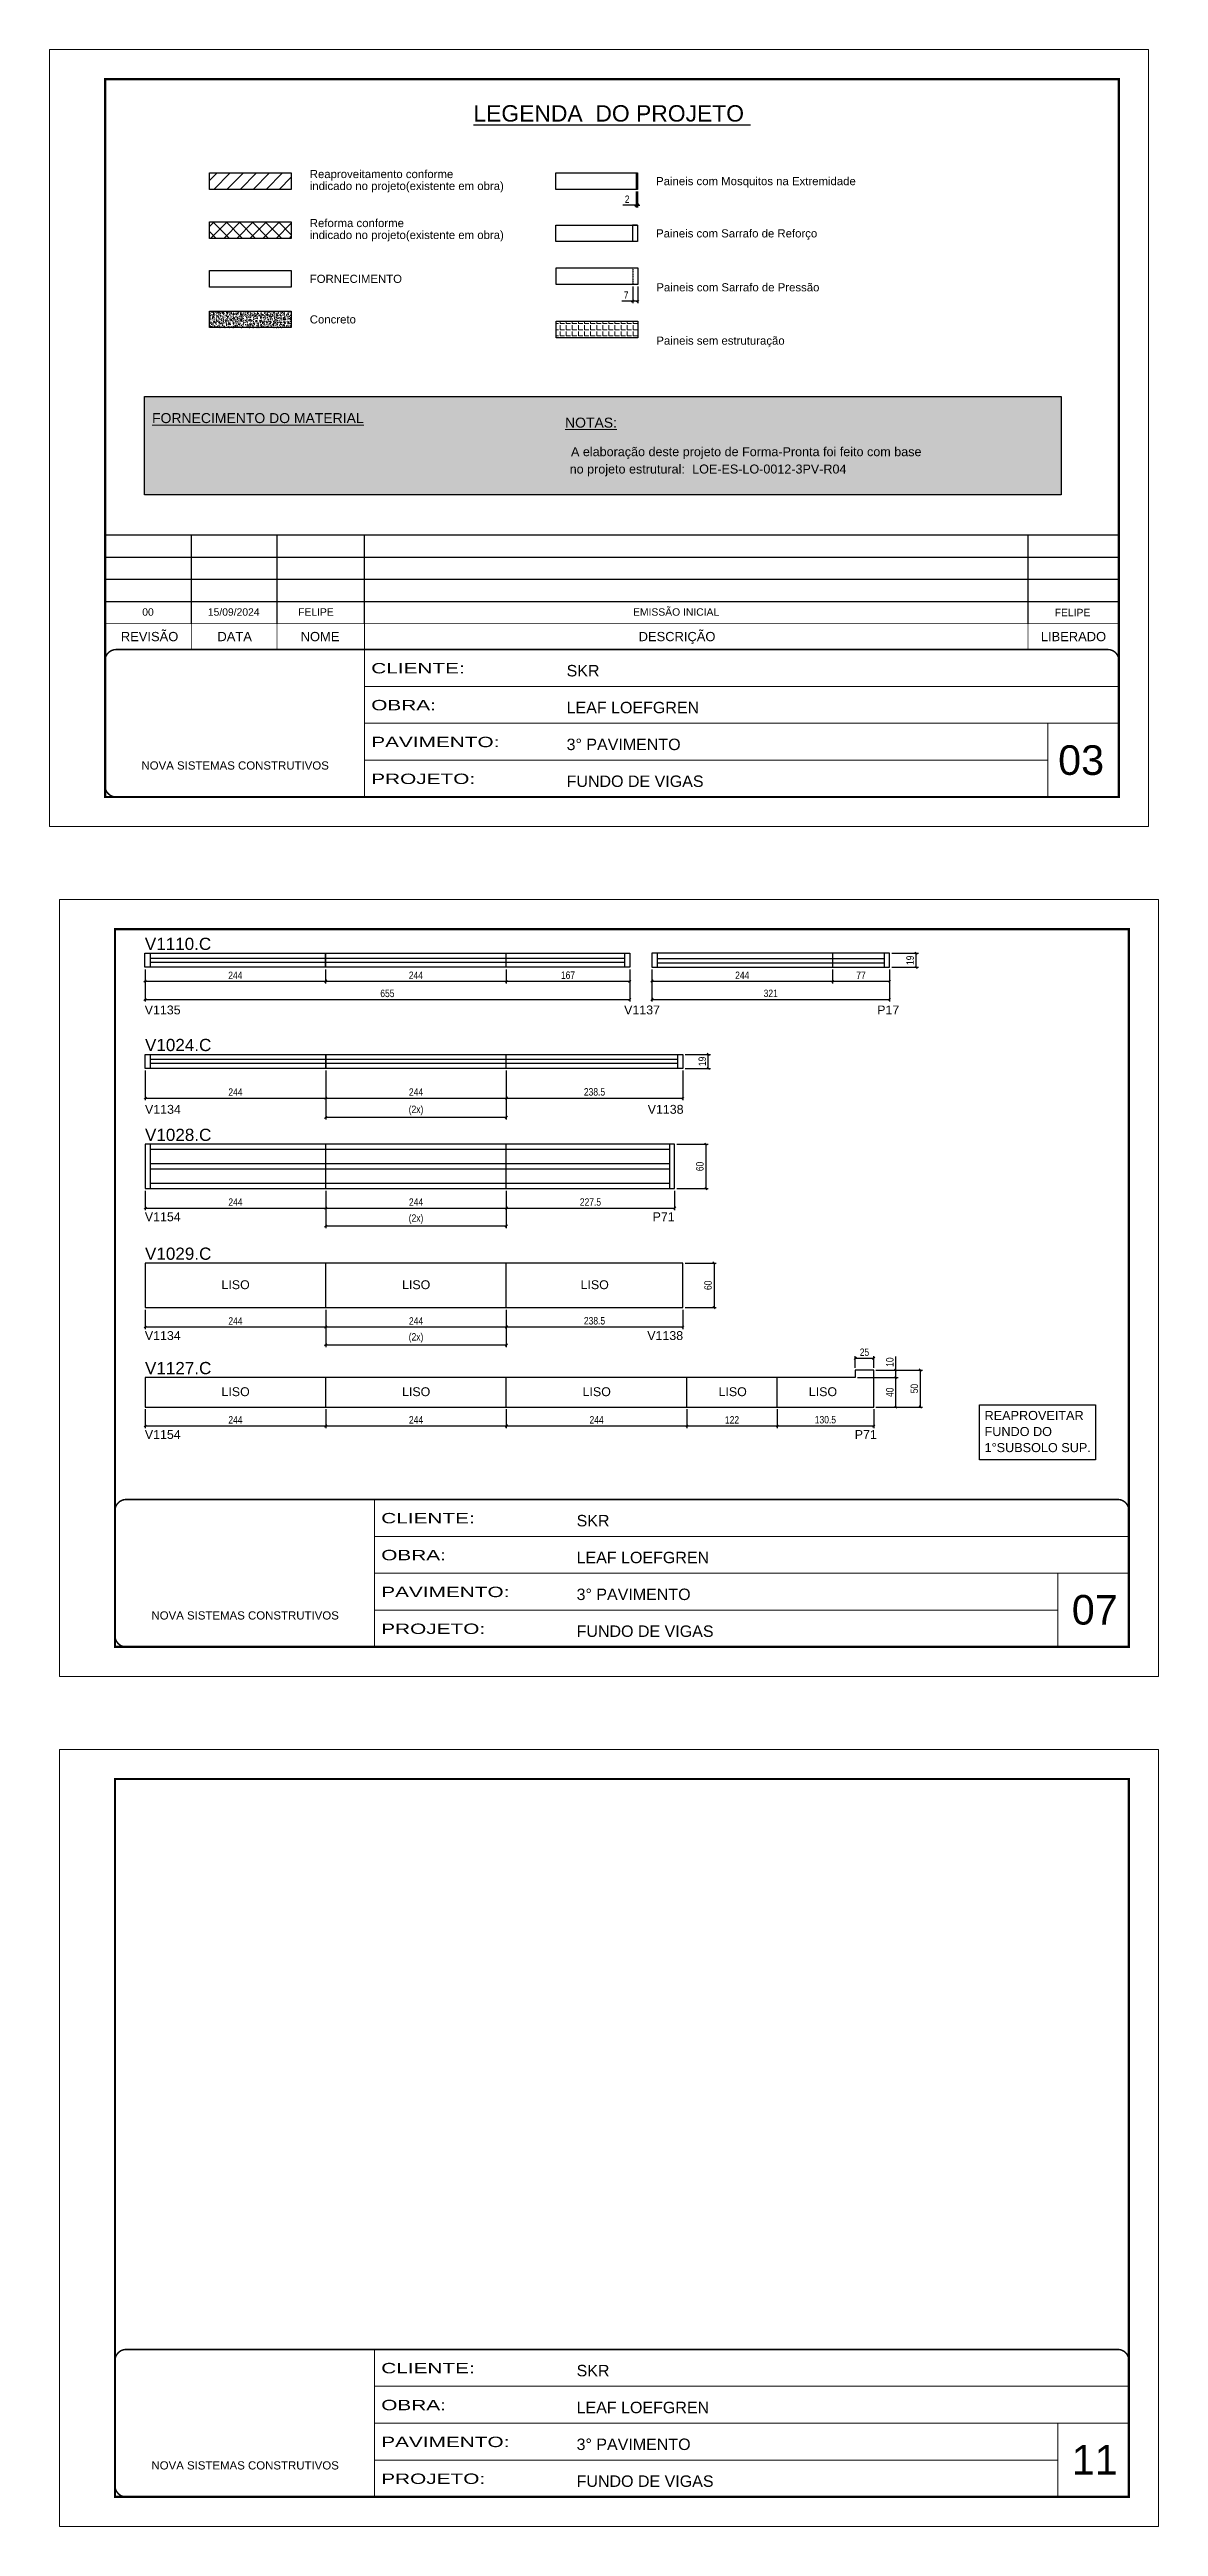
# Model space of a CAD drawing. Extents: x 1959 to 8212, y 239 to 4735.
# Drawn here: x 5129 to 6627, y 1388 to 4735 of the extents above; entities that cross this region are included whole.
import ezdxf
from ezdxf.enums import TextEntityAlignment as Align

# ---------------------------------------------------------------- set-up
doc = ezdxf.new("R2010")
doc.units = 0
for name, pattern in [('CONTINUO', [0]), ('DASHED', [0.75, 0.5, -0.25]), ('HIDDEN', [0.375, 0.25, -0.125])]:
    doc.linetypes.add(name, pattern=pattern)
for name, color, linetype in [('5', 5, 'Continuous'), ('COTA', 241, 'Continuous'), ('NOMENCLATURA', 7, 'Continuous'), ('Painéis', 200, 'Continuous'), ('SARR_2.2x7', 40, 'Continuous')]:
    doc.layers.add(name, color=color, linetype=linetype)
for name, color, linetype, lineweight in [('CARIMBO', 255, 'Continuous', 9), ('Folhas', 255, 'Continuous', 9), ('Hachura', 251, 'Continuous', 9), ('REAPROVEITAMENTO', 251, 'Continuous', 9), ('SARRAFO DE PRESSAO', 251, 'DASHED', 9)]:
    doc.layers.add(name, color=color, linetype=linetype, lineweight=lineweight)
doc.layers.add('Demarcação 2', color=7, linetype='Continuous', lineweight=9, true_color=0xe0e0e0)
doc.styles.add('ARIAL', font='arial.ttf')
doc.styles.add('COTA TECNICA', font='techl___.ttf', dxfattribs={"height": 10})
doc.styles.add('COTA TECNICA-50', font='techl___.ttf', dxfattribs={"height": 10})
doc.styles.get("Standard").update_dxf_attribs({"font": 'arial.ttf'})
doc.styles.add('Tecnologia', font='')
doc.styles.get('Tecnologia').set_extended_font_data('Forgotten Futurist')
doc.dimstyles.new('COTA PAINEL-50', dxfattribs={"dimtxt": 10, "dimasz": 3, "dimexe": 3, "dimexo": 3, "dimgap": 3, "dimtad": 1, "dimdec": 1, "dimzin": 12, "dimdsep": 46, "dimtxsty": 'COTA TECNICA-50', "dimblk1": 'OBLIQUE', "dimblk2": 'OBLIQUE', "dimsah": 1, "dimcen": 0.9, "dimclrd": 4, "dimclre": 4, "dimclrt": 240, "dimadec": 1, "dimazin": 3, "dimtfac": 1, "dimtdec": 1, "dimtmove": 0, "dimatfit": 3, "dimfxl": 1, "dimtolj": 1, "dimtzin": 12, "dimarcsym": 0})
doc.dimstyles.new('PAINEL', dxfattribs={"dimtxt": 10, "dimasz": 3, "dimexe": 3, "dimexo": 3, "dimgap": 3, "dimtad": 1, "dimdec": 1, "dimzin": 12, "dimdsep": 46, "dimtxsty": 'COTA TECNICA', "dimblk1": 'OBLIQUE', "dimblk2": 'OBLIQUE', "dimsah": 1, "dimcen": 0.9, "dimclrd": 4, "dimclre": 4, "dimclrt": 240, "dimadec": 1, "dimazin": 3, "dimtfac": 1, "dimtdec": 1, "dimtmove": 0, "dimatfit": 3, "dimfxl": 1, "dimtolj": 1, "dimtzin": 12, "dimarcsym": 0})

msp = doc.modelspace()

# ---------------------------------------------------------------- texts
at = {"color": 0, "linetype": 'Continuous', "ltscale": 5, "style": 'ARIAL'}
msp.add_text('%%ULEGENDA  DO PROJETO ', height=22.1184, dxfattribs=at).set_placement((5888.68, 4637.89), align=Align.CENTER)
at = {"style": 'ARIAL'}
for s, p in [('REVISÃO', (5263.95, 3941.96)), ('DESCRIÇÃO', (5976.73, 3941.96)), ('DATA', (5378.93, 3941.96)), ('NOME', (5494.28, 3941.96)), ('LIBERADO', (6512.41, 3941.96))]:
    msp.add_text(s, height=12.5, dxfattribs=at).set_placement(p, align=Align.MIDDLE_CENTER)
at = {"color": 0, "linetype": 'Continuous', "ltscale": 5, "style": 'ARIAL'}
for s, height, p in [('REAPROVEITAR ', 12.2353, (6392.27, 2883.28)), ('1°SUBSOLO SUP.', 12.2353, (6392.27, 2839.86)), ('FUNDO DO', 12.235, (6392.27, 2861.57))]:
    msp.add_text(s, height=height, dxfattribs=at).set_placement(p)
at = {"layer": '5', "linetype": 'Continuous'}
for s, rotation, p in [('V1135', 359.99996, (5257.39, 3431.38)), ('V1137', 359.99996, (5905.19, 3431.38)), ('P17', 0.00004, (6247.17, 3431.38)), ('V1134', 0.00004, (5257.75, 3297.07)), ('V1138', 0.00004, (5937.07, 3297.07)), ('V1154', 0.00004, (5257.56, 3151.91)), ('P71', 0.00004, (5943.71, 3151.91)), ('LISO', 359.99996, (5361.09, 3060.09)), ('LISO', 359.99996, (5605.09, 3060.09)), ('LISO', 359.99996, (5846.34, 3060.09)), ('V1134', 0.00004, (5257.56, 2991.32)), ('V1138', 0.00004, (5936.47, 2991.32)), ('LISO', 359.99996, (5361.09, 2915.5)), ('LISO', 359.99996, (5605.09, 2915.5)), ('LISO', 359.99996, (5849.09, 2915.5)), ('LISO', 359.99996, (6032.77, 2915.5)), ('LISO', 359.99996, (6154.77, 2915.5)), ('V1154', 0.00004, (5257.56, 2857.63)), ('P71', 0.00004, (6216.83, 2857.63))]:
    msp.add_text(s, height=12, rotation=rotation, dxfattribs=at).set_placement(p)
at = {"layer": 'CARIMBO', "style": 'ARIAL'}
for s, p in [('indicado no projeto(existente em obra)', (5480.43, 4550.9)), ('Reaproveitamento conforme ', (5480.43, 4566.99)), ('Paineis com Mosquitos na Extremidade', (5948.41, 4557.41)), ('indicado no projeto(existente em obra)', (5480.43, 4484.67)), ('Reforma conforme ', (5480.43, 4500.76)), ('Paineis com Sarrafo de Reforço', (5948.41, 4486.81)), ('FORNECIMENTO', (5480.43, 4425.37)), ('Paineis com Sarrafo de Pressão', (5948.77, 4413.92)), ('Concreto', (5480.43, 4370.57)), ('Paineis sem estruturação', (5948.77, 4341.89))]:
    msp.add_text(s, height=11, dxfattribs=at).set_placement(p, align=Align.MIDDLE_LEFT)
at = {"layer": 'CARIMBO', "color": 5, "style": 'ARIAL'}
for s, height, p in [('%%UFORNECIMENTO DO MATERIAL', 13.5, (5267.29, 4230.43)), ('%%UNOTAS:', 13.5, (5825.36, 4224.31)), ('  A elaboração deste projeto de Forma-Pronta foi feito com base', 12.15, (5824.01, 4185.7)), ('  no projeto estrutural:', 12.15, (5822.19, 4162.22))]:
    msp.add_text(s, height=height, dxfattribs=at).set_placement(p)
at = {"layer": 'CARIMBO', "color": 1, "style": 'ARIAL'}
msp.add_text('LOE-ES-LO-0012-3PV-R04', height=12.15, dxfattribs=at).set_placement((5997.18, 4162.26))
at = {"layer": 'CARIMBO', "style": 'ARIAL'}
for s, height, p in [('00', 10, (5254.03, 3970.14)), ('15/09/2024', 10, (5342.68, 3970.14)), ('FELIPE', 10, (5464.72, 3970.14)), ('EMISSÃO INICIAL', 10, (5917.27, 3970.14)), ('07', 40, (6510.13, 2606.79)), ('11', 40, (6510.13, 1458.21))]:
    msp.add_text(s, height=height, dxfattribs=at).set_placement(p)
at = {"layer": 'CARIMBO', "color": 7, "style": 'ARIAL'}
msp.add_text('03', height=40, dxfattribs=at).set_placement((6491.68, 3755.02))
at = {"layer": 'CARIMBO', "style": 'ARIAL'}
msp.add_attdef('FELIPE', text='', height=10, dxfattribs=at).set_placement((6511.12, 3974.46), align=Align.MIDDLE_CENTER)
at = {"layer": 'NOMENCLATURA', "linetype": 'Continuous'}
for s, p in [('V1110.C', (5257.56, 3518.45)), ('V1024.C', (5257.76, 3381.81)), ('V1028.C', (5257.76, 3260.37)), ('V1029.C', (5257.76, 3099.77)), ('V1127.C', (5257.76, 2945.19))]:
    msp.add_text(s, height=16.5, dxfattribs=at).set_placement(p)

# ---------------------------------------------------------------- blocks, each defined once
blk = doc.blocks.new('9999999999')
at = {"color": 30, "linetype": 'CONTINUO'}
for p, q in [((98564.6, 34230.2), (98564.6, 34429.4)), ((98564.6, 34379.6), (99584, 34379.6)), ((98564.6, 34329.8), (99488, 34329.8)), ((99584, 34329.8), (99488, 34329.8)), ((99488, 34329.8), (99488, 34230.2)), ((98564.6, 34280), (99488, 34280))]:
    blk.add_line(p, q, dxfattribs=at)
at = {"color": 30, "linetype": 'CONTINUO', "const_width": 2}
blk.add_lwpolyline([(99584, 34230.2), (99584, 34414.4, 0.414214), (99569, 34429.4), (98229, 34429.4, 0.414214), (98214, 34414.4), (98214, 34245.2, 0.414214), (98229, 34230.2), (99584, 34230.2)], format="xyb", dxfattribs=at)
at = {"layer": 'Folhas'}
blk.add_lwpolyline([(98139, 34190.2), (99624, 34190.2), (99624, 35240.2), (98139, 35240.2)], close=True, dxfattribs=at)
at = {"layer": 'Folhas', "color": 30, "const_width": 3}
blk.add_lwpolyline([(98214, 34230.2), (99584, 34230.2), (99584, 35200.2), (98214, 35200.2)], close=True, dxfattribs=at)
at = {"color": 7, "linetype": 'Continuous', "ltscale": 5, "style": 'ARIAL'}
for s, height, p in [('SKR', 15.48, (98837.7, 34393.1)), ('LEAF LOEFGREN', 15.483, (98837.7, 34343.3)), ('3° PAVIMENTO', 15.483, (98837.7, 34293.5)), ('NOVA SISTEMAS CONSTRUTIVOS', 11.059, (98263.2, 34267.2)), ('FUNDO DE VIGAS', 15.483, (98837.7, 34243.7))]:
    blk.add_text(s, height=height, dxfattribs=at).set_placement(p)
at = {"layer": 'Folhas', "color": 7, "style": 'Tecnologia', "width": 1.5}
for s, p in [('CLIENTE:', (98573.7, 34397.2)), ('OBRA:', (98573.7, 34347.3)), ('PAVIMENTO:', (98573.7, 34297.5)), ('PROJETO:', (98573.7, 34247.7))]:
    blk.add_text(s, height=14, dxfattribs=at).set_placement(p)
blk = doc.blocks.new('_Oblique')
at = {"color": 0, "linetype": 'ByBlock', "lineweight": -2}
blk.add_line((-0.5, -0.5), (0.5, 0.5), dxfattribs=at)
blk = doc.blocks.new('*D5')
at = {"layer": 'COTA', "color": 4, "lineweight": -2, "transparency": 16777216}
for p, q in [((5921.4, 4524.9), (5903.3, 4524.9)), ((5921.4, 4543.3), (5921.4, 4521.9)), ((5923.4, 4524.9), (5921.4, 4524.9)), ((5923.4, 4543.3), (5923.4, 4521.9)), ((5923.4, 4524.9), (5926.4, 4524.9))]:
    blk.add_line(p, q, dxfattribs=at)
at = {"layer": 'Defpoints', "color": 0, "transparency": 16777216}
for p in [(5921.4, 4546.3), (5921.4, 4524.9), (5923.4, 4546.3)]:
    blk.add_point(p, dxfattribs=at)
at = {"layer": 'COTA', "color": 4, "lineweight": -2, "transparency": 16777216, "xscale": 3, "yscale": 3, "zscale": 3}
blk.add_blockref('_Oblique', (5921.4, 4524.9), dxfattribs=at)
at = {"layer": 'COTA', "color": 4, "lineweight": -2, "transparency": 16777216, "xscale": 3, "yscale": 3, "zscale": 3, "rotation": 180}
blk.add_blockref('_Oblique', (5923.4, 4524.9), dxfattribs=at)
at = {"layer": 'COTA', "color": 240, "transparency": 16777216, "insert": (5909.3, 4532.9), "char_height": 10, "attachment_point": 5, "style": 'COTA TECNICA'}
blk.add_mtext('\\A1;2', dxfattribs=at)
blk = doc.blocks.new('*D6')
at = {"layer": 'COTA', "color": 4, "lineweight": -2, "transparency": 16777216}
for p, q in [((5916.8, 4395.4), (5902, 4395.4)), ((5916.8, 4414.9), (5916.8, 4392.4)), ((5923.8, 4395.4), (5916.8, 4395.4)), ((5923.8, 4414.9), (5923.8, 4392.4))]:
    blk.add_line(p, q, dxfattribs=at)
at = {"layer": 'Defpoints', "color": 0, "transparency": 16777216}
for p in [(5916.8, 4417.9), (5916.8, 4395.4), (5923.8, 4417.9)]:
    blk.add_point(p, dxfattribs=at)
at = {"layer": 'COTA', "color": 4, "lineweight": -2, "transparency": 16777216, "xscale": 3, "yscale": 3, "zscale": 3, "rotation": 180}
blk.add_blockref('_Oblique', (5916.8, 4395.4), dxfattribs=at)
at = {"layer": 'COTA', "color": 4, "lineweight": -2, "transparency": 16777216, "xscale": 3, "yscale": 3, "zscale": 3}
blk.add_blockref('_Oblique', (5923.8, 4395.4), dxfattribs=at)
at = {"layer": 'COTA', "color": 240, "transparency": 16777216, "insert": (5907.9, 4403.4), "char_height": 10, "attachment_point": 5, "style": 'COTA TECNICA'}
blk.add_mtext('\\A1;7', dxfattribs=at)
blk = doc.blocks.new('*D820')
at = {"layer": 'COTA', "color": 4, "lineweight": -2, "transparency": 16777216}
for p, q in [((5258, 3192.9), (5258, 3166.7)), ((5502, 3192.9), (5502, 3166.7)), ((5258, 3169.7), (5502, 3169.7))]:
    blk.add_line(p, q, dxfattribs=at)
at = {"layer": 'Defpoints', "color": 0, "transparency": 16777216}
for p in [(5258, 3195.9), (5502, 3195.9), (5502, 3169.7)]:
    blk.add_point(p, dxfattribs=at)
at = {"layer": 'COTA', "color": 4, "lineweight": -2, "transparency": 16777216, "xscale": 3, "yscale": 3, "zscale": 3, "rotation": 180}
blk.add_blockref('_Oblique', (5258, 3169.7), dxfattribs=at)
at = {"layer": 'COTA', "color": 4, "lineweight": -2, "transparency": 16777216, "xscale": 3, "yscale": 3, "zscale": 3}
blk.add_blockref('_Oblique', (5502, 3169.7), dxfattribs=at)
at = {"layer": 'COTA', "color": 240, "transparency": 16777216, "insert": (5380, 3177.7), "char_height": 10, "attachment_point": 5, "style": 'COTA TECNICA'}
blk.add_mtext('\\A1;244', dxfattribs=at)
blk = doc.blocks.new('*D821')
at = {"layer": 'COTA', "color": 4, "lineweight": -2, "transparency": 16777216}
for p, q in [((5502, 3192.9), (5502, 3166.7)), ((5746, 3192.9), (5746, 3166.7)), ((5502, 3169.7), (5746, 3169.7))]:
    blk.add_line(p, q, dxfattribs=at)
at = {"layer": 'Defpoints', "color": 0, "transparency": 16777216}
for p in [(5502, 3195.9), (5746, 3195.9), (5746, 3169.7)]:
    blk.add_point(p, dxfattribs=at)
at = {"layer": 'COTA', "color": 4, "lineweight": -2, "transparency": 16777216, "xscale": 3, "yscale": 3, "zscale": 3, "rotation": 180}
blk.add_blockref('_Oblique', (5502, 3169.7), dxfattribs=at)
at = {"layer": 'COTA', "color": 4, "lineweight": -2, "transparency": 16777216, "xscale": 3, "yscale": 3, "zscale": 3}
blk.add_blockref('_Oblique', (5746, 3169.7), dxfattribs=at)
at = {"layer": 'COTA', "color": 240, "transparency": 16777216, "insert": (5624, 3177.7), "char_height": 10, "attachment_point": 5, "style": 'COTA TECNICA'}
blk.add_mtext('\\A1;244', dxfattribs=at)
blk = doc.blocks.new('*D822')
at = {"layer": 'COTA', "color": 4, "lineweight": -2, "transparency": 16777216}
for p, q in [((5746, 3192.9), (5746, 3166.7)), ((5973.5, 3192.9), (5973.5, 3166.7)), ((5746, 3169.7), (5973.5, 3169.7))]:
    blk.add_line(p, q, dxfattribs=at)
at = {"layer": 'Defpoints', "color": 0, "transparency": 16777216}
for p in [(5746, 3195.9), (5973.5, 3195.9), (5973.5, 3169.7)]:
    blk.add_point(p, dxfattribs=at)
at = {"layer": 'COTA', "color": 4, "lineweight": -2, "transparency": 16777216, "xscale": 3, "yscale": 3, "zscale": 3, "rotation": 180}
blk.add_blockref('_Oblique', (5746, 3169.7), dxfattribs=at)
at = {"layer": 'COTA', "color": 4, "lineweight": -2, "transparency": 16777216, "xscale": 3, "yscale": 3, "zscale": 3}
blk.add_blockref('_Oblique', (5973.5, 3169.7), dxfattribs=at)
at = {"layer": 'COTA', "color": 240, "transparency": 16777216, "insert": (5859.7, 3177.8), "char_height": 10, "attachment_point": 5, "style": 'COTA TECNICA'}
blk.add_mtext('\\A1;227.5', dxfattribs=at)
blk = doc.blocks.new('*D823')
at = {"layer": 'COTA', "color": 4, "lineweight": -2, "transparency": 16777216}
for p, q in [((5976.5, 3255.9), (6018.7, 3255.9)), ((6015.7, 3255.9), (6015.7, 3195.9)), ((5976.5, 3195.9), (6018.7, 3195.9))]:
    blk.add_line(p, q, dxfattribs=at)
at = {"layer": 'Defpoints', "color": 0, "transparency": 16777216}
for p in [(5973.5, 3255.9), (5973.5, 3195.9), (6015.7, 3195.9)]:
    blk.add_point(p, dxfattribs=at)
at = {"layer": 'COTA', "color": 4, "lineweight": -2, "transparency": 16777216, "xscale": 3, "yscale": 3, "zscale": 3}
for p, rotation in [((6015.7, 3255.9), 90), ((6015.7, 3195.9), 270)]:
    blk.add_blockref('_Oblique', p, dxfattribs=dict(at, rotation=rotation))
at = {"layer": 'COTA', "color": 240, "transparency": 16777216, "insert": (6007.6, 3225.9), "char_height": 10, "attachment_point": 5, "rotation": 90, "style": 'COTA TECNICA'}
blk.add_mtext('\\A1;60', dxfattribs=at)
blk = doc.blocks.new('*D824')
at = {"layer": 'COTA', "color": 4, "lineweight": -2, "transparency": 16777216}
for p, q in [((5502, 3192.9), (5502, 3142.5)), ((5746, 3192.9), (5746, 3142.5)), ((5502, 3145.5), (5746, 3145.5))]:
    blk.add_line(p, q, dxfattribs=at)
at = {"layer": 'Defpoints', "color": 0, "transparency": 16777216}
for p in [(5502, 3195.9), (5746, 3195.9), (5746, 3145.5)]:
    blk.add_point(p, dxfattribs=at)
at = {"layer": 'COTA', "color": 4, "lineweight": -2, "transparency": 16777216, "xscale": 3, "yscale": 3, "zscale": 3, "rotation": 180}
blk.add_blockref('_Oblique', (5502, 3145.5), dxfattribs=at)
at = {"layer": 'COTA', "color": 4, "lineweight": -2, "transparency": 16777216, "xscale": 3, "yscale": 3, "zscale": 3}
blk.add_blockref('_Oblique', (5746, 3145.5), dxfattribs=at)
at = {"layer": 'COTA', "color": 240, "transparency": 16777216, "insert": (5624, 3154.7), "char_height": 10, "attachment_point": 5, "style": 'COTA TECNICA'}
blk.add_mtext('\\A1;(2x)', dxfattribs=at)
blk = doc.blocks.new('*D825')
at = {"layer": 'COTA', "color": 4, "lineweight": -2, "transparency": 16777216}
for p, q in [((5258, 3032.3), (5258, 3006.1)), ((5502, 3032.3), (5502, 3006.1)), ((5258, 3009.1), (5502, 3009.1))]:
    blk.add_line(p, q, dxfattribs=at)
at = {"layer": 'Defpoints', "color": 0, "transparency": 16777216}
for p in [(5258, 3035.3), (5502, 3035.3), (5502, 3009.1)]:
    blk.add_point(p, dxfattribs=at)
at = {"layer": 'COTA', "color": 4, "lineweight": -2, "transparency": 16777216, "xscale": 3, "yscale": 3, "zscale": 3, "rotation": 180}
blk.add_blockref('_Oblique', (5258, 3009.1), dxfattribs=at)
at = {"layer": 'COTA', "color": 4, "lineweight": -2, "transparency": 16777216, "xscale": 3, "yscale": 3, "zscale": 3}
blk.add_blockref('_Oblique', (5502, 3009.1), dxfattribs=at)
at = {"layer": 'COTA', "color": 240, "transparency": 16777216, "insert": (5380, 3017.1), "char_height": 10, "attachment_point": 5, "style": 'COTA TECNICA'}
blk.add_mtext('\\A1;244', dxfattribs=at)
blk = doc.blocks.new('*D826')
at = {"layer": 'COTA', "color": 4, "lineweight": -2, "transparency": 16777216}
for p, q in [((5502, 3032.3), (5502, 3006.1)), ((5746, 3032.3), (5746, 3006.1)), ((5502, 3009.1), (5746, 3009.1))]:
    blk.add_line(p, q, dxfattribs=at)
at = {"layer": 'Defpoints', "color": 0, "transparency": 16777216}
for p in [(5502, 3035.3), (5746, 3035.3), (5746, 3009.1)]:
    blk.add_point(p, dxfattribs=at)
at = {"layer": 'COTA', "color": 4, "lineweight": -2, "transparency": 16777216, "xscale": 3, "yscale": 3, "zscale": 3, "rotation": 180}
blk.add_blockref('_Oblique', (5502, 3009.1), dxfattribs=at)
at = {"layer": 'COTA', "color": 4, "lineweight": -2, "transparency": 16777216, "xscale": 3, "yscale": 3, "zscale": 3}
blk.add_blockref('_Oblique', (5746, 3009.1), dxfattribs=at)
at = {"layer": 'COTA', "color": 240, "transparency": 16777216, "insert": (5624, 3017.1), "char_height": 10, "attachment_point": 5, "style": 'COTA TECNICA'}
blk.add_mtext('\\A1;244', dxfattribs=at)
blk = doc.blocks.new('*D827')
at = {"layer": 'COTA', "color": 4, "lineweight": -2, "transparency": 16777216}
for p, q in [((5746, 3032.3), (5746, 3006.1)), ((5984.5, 3032.3), (5984.5, 3006.1)), ((5746, 3009.1), (5984.5, 3009.1))]:
    blk.add_line(p, q, dxfattribs=at)
at = {"layer": 'Defpoints', "color": 0, "transparency": 16777216}
for p in [(5746, 3035.3), (5984.5, 3035.3), (5984.5, 3009.1)]:
    blk.add_point(p, dxfattribs=at)
at = {"layer": 'COTA', "color": 4, "lineweight": -2, "transparency": 16777216, "xscale": 3, "yscale": 3, "zscale": 3, "rotation": 180}
blk.add_blockref('_Oblique', (5746, 3009.1), dxfattribs=at)
at = {"layer": 'COTA', "color": 4, "lineweight": -2, "transparency": 16777216, "xscale": 3, "yscale": 3, "zscale": 3}
blk.add_blockref('_Oblique', (5984.5, 3009.1), dxfattribs=at)
at = {"layer": 'COTA', "color": 240, "transparency": 16777216, "insert": (5865.2, 3017.3), "char_height": 10, "attachment_point": 5, "style": 'COTA TECNICA'}
blk.add_mtext('\\A1;238.5', dxfattribs=at)
blk = doc.blocks.new('*D828')
at = {"layer": 'COTA', "color": 4, "lineweight": -2, "transparency": 16777216}
for p, q in [((5987.5, 3095.3), (6029.7, 3095.3)), ((6026.7, 3095.3), (6026.7, 3035.3)), ((5987.5, 3035.3), (6029.7, 3035.3))]:
    blk.add_line(p, q, dxfattribs=at)
at = {"layer": 'Defpoints', "color": 0, "transparency": 16777216}
for p in [(5984.5, 3095.3), (5984.5, 3035.3), (6026.7, 3035.3)]:
    blk.add_point(p, dxfattribs=at)
at = {"layer": 'COTA', "color": 4, "lineweight": -2, "transparency": 16777216, "xscale": 3, "yscale": 3, "zscale": 3}
for p, rotation in [((6026.7, 3095.3), 90), ((6026.7, 3035.3), 270)]:
    blk.add_blockref('_Oblique', p, dxfattribs=dict(at, rotation=rotation))
at = {"layer": 'COTA', "color": 240, "transparency": 16777216, "insert": (6018.6, 3065.3), "char_height": 10, "attachment_point": 5, "rotation": 90, "style": 'COTA TECNICA'}
blk.add_mtext('\\A1;60', dxfattribs=at)
blk = doc.blocks.new('*D829')
at = {"layer": 'COTA', "color": 4, "lineweight": -2, "transparency": 16777216}
for p, q in [((5502, 3032.3), (5502, 2981.9)), ((5746, 3032.3), (5746, 2981.9)), ((5502, 2984.9), (5746, 2984.9))]:
    blk.add_line(p, q, dxfattribs=at)
at = {"layer": 'Defpoints', "color": 0, "transparency": 16777216}
for p in [(5502, 3035.3), (5746, 3035.3), (5746, 2984.9)]:
    blk.add_point(p, dxfattribs=at)
at = {"layer": 'COTA', "color": 4, "lineweight": -2, "transparency": 16777216, "xscale": 3, "yscale": 3, "zscale": 3, "rotation": 180}
blk.add_blockref('_Oblique', (5502, 2984.9), dxfattribs=at)
at = {"layer": 'COTA', "color": 4, "lineweight": -2, "transparency": 16777216, "xscale": 3, "yscale": 3, "zscale": 3}
blk.add_blockref('_Oblique', (5746, 2984.9), dxfattribs=at)
at = {"layer": 'COTA', "color": 240, "transparency": 16777216, "insert": (5624, 2994.1), "char_height": 10, "attachment_point": 5, "style": 'COTA TECNICA'}
blk.add_mtext('\\A1;(2x)', dxfattribs=at)
blk = doc.blocks.new('*D875')
at = {"layer": 'COTA', "color": 4, "linetype": 'ByBlock', "lineweight": -2, "transparency": 16777216}
for p, q in [((5257.8, 3492), (5257.8, 3473.2)), ((5501.8, 3492), (5501.8, 3473.2)), ((5257.8, 3476.2), (5501.8, 3476.2))]:
    blk.add_line(p, q, dxfattribs=at)
at = {"layer": 'Defpoints', "color": 0, "linetype": 'ByBlock', "transparency": 16777216}
for p in [(5257.8, 3495), (5501.8, 3495), (5501.8, 3476.2)]:
    blk.add_point(p, dxfattribs=at)
at = {"layer": 'COTA', "color": 4, "linetype": 'ByBlock', "lineweight": -2, "transparency": 16777216, "xscale": 3, "yscale": 3, "zscale": 3, "rotation": 180}
blk.add_blockref('_Oblique', (5257.8, 3476.2), dxfattribs=at)
at = {"layer": 'COTA', "color": 4, "linetype": 'ByBlock', "lineweight": -2, "transparency": 16777216, "xscale": 3, "yscale": 3, "zscale": 3}
blk.add_blockref('_Oblique', (5501.8, 3476.2), dxfattribs=at)
at = {"layer": 'COTA', "color": 240, "linetype": 'ByBlock', "transparency": 16777216, "insert": (5379.8, 3484.2), "char_height": 10, "attachment_point": 5, "style": 'COTA TECNICA-50'}
blk.add_mtext('\\A1;244', dxfattribs=at)
blk = doc.blocks.new('*D876')
at = {"layer": 'COTA', "color": 4, "linetype": 'ByBlock', "lineweight": -2, "transparency": 16777216}
for p, q in [((5501.8, 3492), (5501.8, 3473.2)), ((5745.8, 3492), (5745.8, 3473.2)), ((5501.8, 3476.2), (5745.8, 3476.2))]:
    blk.add_line(p, q, dxfattribs=at)
at = {"layer": 'Defpoints', "color": 0, "linetype": 'ByBlock', "transparency": 16777216}
for p in [(5501.8, 3495), (5745.8, 3495), (5745.8, 3476.2)]:
    blk.add_point(p, dxfattribs=at)
at = {"layer": 'COTA', "color": 4, "linetype": 'ByBlock', "lineweight": -2, "transparency": 16777216, "xscale": 3, "yscale": 3, "zscale": 3, "rotation": 180}
blk.add_blockref('_Oblique', (5501.8, 3476.2), dxfattribs=at)
at = {"layer": 'COTA', "color": 4, "linetype": 'ByBlock', "lineweight": -2, "transparency": 16777216, "xscale": 3, "yscale": 3, "zscale": 3}
blk.add_blockref('_Oblique', (5745.8, 3476.2), dxfattribs=at)
at = {"layer": 'COTA', "color": 240, "linetype": 'ByBlock', "transparency": 16777216, "insert": (5623.8, 3484.2), "char_height": 10, "attachment_point": 5, "style": 'COTA TECNICA-50'}
blk.add_mtext('\\A1;244', dxfattribs=at)
blk = doc.blocks.new('*D877')
at = {"layer": 'COTA', "color": 4, "lineweight": -2, "transparency": 16777216}
for p, q in [((5257.8, 3492), (5257.8, 3448.6)), ((5912.8, 3492), (5912.8, 3448.6)), ((5257.8, 3451.6), (5912.8, 3451.6))]:
    blk.add_line(p, q, dxfattribs=at)
at = {"layer": 'Defpoints', "color": 0, "transparency": 16777216}
for p in [(5257.8, 3495), (5912.8, 3495), (5912.8, 3451.6)]:
    blk.add_point(p, dxfattribs=at)
at = {"layer": 'COTA', "color": 4, "lineweight": -2, "transparency": 16777216, "xscale": 3, "yscale": 3, "zscale": 3, "rotation": 180}
blk.add_blockref('_Oblique', (5257.8, 3451.6), dxfattribs=at)
at = {"layer": 'COTA', "color": 4, "lineweight": -2, "transparency": 16777216, "xscale": 3, "yscale": 3, "zscale": 3}
blk.add_blockref('_Oblique', (5912.8, 3451.6), dxfattribs=at)
at = {"layer": 'COTA', "color": 240, "transparency": 16777216, "insert": (5585.3, 3459.7), "char_height": 10, "attachment_point": 5, "style": 'COTA TECNICA'}
blk.add_mtext('\\A1;655', dxfattribs=at)
blk = doc.blocks.new('*D879')
at = {"layer": 'COTA', "color": 4, "lineweight": -2, "transparency": 16777216}
for p, q in [((5745.8, 3492), (5745.8, 3473.2)), ((5912.8, 3492), (5912.8, 3473.2)), ((5745.8, 3476.2), (5912.8, 3476.2))]:
    blk.add_line(p, q, dxfattribs=at)
at = {"layer": 'Defpoints', "color": 0, "transparency": 16777216}
for p in [(5745.8, 3495), (5912.8, 3495), (5912.8, 3476.2)]:
    blk.add_point(p, dxfattribs=at)
at = {"layer": 'COTA', "color": 4, "lineweight": -2, "transparency": 16777216, "xscale": 3, "yscale": 3, "zscale": 3, "rotation": 180}
blk.add_blockref('_Oblique', (5745.8, 3476.2), dxfattribs=at)
at = {"layer": 'COTA', "color": 4, "lineweight": -2, "transparency": 16777216, "xscale": 3, "yscale": 3, "zscale": 3}
blk.add_blockref('_Oblique', (5912.8, 3476.2), dxfattribs=at)
at = {"layer": 'COTA', "color": 240, "transparency": 16777216, "insert": (5829.3, 3484.3), "char_height": 10, "attachment_point": 5, "style": 'COTA TECNICA'}
blk.add_mtext('\\A1;167', dxfattribs=at)
blk = doc.blocks.new('*D880')
at = {"layer": 'COTA', "color": 4, "linetype": 'ByBlock', "lineweight": -2, "transparency": 16777216}
for p, q in [((5942.8, 3492), (5942.8, 3448.6)), ((6263.8, 3492), (6263.8, 3448.6)), ((5942.8, 3451.6), (6263.8, 3451.6))]:
    blk.add_line(p, q, dxfattribs=at)
at = {"layer": 'Defpoints', "color": 0, "linetype": 'ByBlock', "transparency": 16777216}
for p in [(5942.8, 3495), (6263.8, 3495), (6263.8, 3451.6)]:
    blk.add_point(p, dxfattribs=at)
at = {"layer": 'COTA', "color": 4, "linetype": 'ByBlock', "lineweight": -2, "transparency": 16777216, "xscale": 3, "yscale": 3, "zscale": 3, "rotation": 180}
blk.add_blockref('_Oblique', (5942.8, 3451.6), dxfattribs=at)
at = {"layer": 'COTA', "color": 4, "linetype": 'ByBlock', "lineweight": -2, "transparency": 16777216, "xscale": 3, "yscale": 3, "zscale": 3}
blk.add_blockref('_Oblique', (6263.8, 3451.6), dxfattribs=at)
at = {"layer": 'COTA', "color": 240, "linetype": 'ByBlock', "transparency": 16777216, "insert": (6103.3, 3459.8), "char_height": 10, "attachment_point": 5, "style": 'COTA TECNICA-50'}
blk.add_mtext('\\A1;321', dxfattribs=at)
blk = doc.blocks.new('*D881')
at = {"layer": 'COTA', "color": 4, "lineweight": -2, "transparency": 16777216}
for p, q in [((5942.8, 3492), (5942.8, 3473.2)), ((6186.8, 3492), (6186.8, 3473.2)), ((5942.8, 3476.2), (6186.8, 3476.2))]:
    blk.add_line(p, q, dxfattribs=at)
at = {"layer": 'Defpoints', "color": 0, "transparency": 16777216}
for p in [(5942.8, 3495), (6186.8, 3495), (6186.8, 3476.2)]:
    blk.add_point(p, dxfattribs=at)
at = {"layer": 'COTA', "color": 4, "lineweight": -2, "transparency": 16777216, "xscale": 3, "yscale": 3, "zscale": 3, "rotation": 180}
blk.add_blockref('_Oblique', (5942.8, 3476.2), dxfattribs=at)
at = {"layer": 'COTA', "color": 4, "lineweight": -2, "transparency": 16777216, "xscale": 3, "yscale": 3, "zscale": 3}
blk.add_blockref('_Oblique', (6186.8, 3476.2), dxfattribs=at)
at = {"layer": 'COTA', "color": 240, "transparency": 16777216, "insert": (6064.8, 3484.2), "char_height": 10, "attachment_point": 5, "style": 'COTA TECNICA'}
blk.add_mtext('\\A1;244', dxfattribs=at)
blk = doc.blocks.new('*D882')
at = {"layer": 'COTA', "color": 4, "lineweight": -2, "transparency": 16777216}
for p, q in [((6186.8, 3492), (6186.8, 3473.2)), ((6263.8, 3492), (6263.8, 3473.2)), ((6186.8, 3476.2), (6263.8, 3476.2))]:
    blk.add_line(p, q, dxfattribs=at)
at = {"layer": 'Defpoints', "color": 0, "transparency": 16777216}
for p in [(6186.8, 3495), (6263.8, 3495), (6263.8, 3476.2)]:
    blk.add_point(p, dxfattribs=at)
at = {"layer": 'COTA', "color": 4, "lineweight": -2, "transparency": 16777216, "xscale": 3, "yscale": 3, "zscale": 3, "rotation": 180}
blk.add_blockref('_Oblique', (6186.8, 3476.2), dxfattribs=at)
at = {"layer": 'COTA', "color": 4, "lineweight": -2, "transparency": 16777216, "xscale": 3, "yscale": 3, "zscale": 3}
blk.add_blockref('_Oblique', (6263.8, 3476.2), dxfattribs=at)
at = {"layer": 'COTA', "color": 240, "transparency": 16777216, "insert": (6225.3, 3484.2), "char_height": 10, "attachment_point": 5, "style": 'COTA TECNICA'}
blk.add_mtext('\\A1;77', dxfattribs=at)
blk = doc.blocks.new('*D878')
at = {"layer": 'COTA', "color": 4, "lineweight": -2, "transparency": 16777216}
for p, q in [((6266.8, 3514), (6302.8, 3514)), ((6266.8, 3495), (6302.8, 3495)), ((6299.8, 3495), (6299.8, 3514))]:
    blk.add_line(p, q, dxfattribs=at)
at = {"layer": 'Defpoints', "color": 0, "transparency": 16777216}
for p in [(6263.8, 3514), (6263.8, 3495), (6299.8, 3514)]:
    blk.add_point(p, dxfattribs=at)
at = {"layer": 'COTA', "color": 4, "lineweight": -2, "transparency": 16777216, "xscale": 3, "yscale": 3, "zscale": 3}
for p, rotation in [((6299.8, 3514), 90), ((6299.8, 3495), 270)]:
    blk.add_blockref('_Oblique', p, dxfattribs=dict(at, rotation=rotation))
at = {"layer": 'COTA', "color": 240, "transparency": 16777216, "insert": (6291.7, 3504.5), "char_height": 10, "attachment_point": 5, "rotation": 90, "style": 'COTA TECNICA'}
blk.add_mtext('\\A1;19', dxfattribs=at)
blk = doc.blocks.new('*D883')
at = {"layer": 'COTA', "color": 4, "linetype": 'ByBlock', "lineweight": -2, "transparency": 16777216}
for p, q in [((5258, 3355.4), (5258, 3315.3)), ((5502, 3355.4), (5502, 3315.3)), ((5258, 3318.3), (5502, 3318.3))]:
    blk.add_line(p, q, dxfattribs=at)
at = {"layer": 'Defpoints', "color": 0, "linetype": 'ByBlock', "transparency": 16777216}
for p in [(5258, 3358.4), (5502, 3358.4), (5502, 3318.3)]:
    blk.add_point(p, dxfattribs=at)
at = {"layer": 'COTA', "color": 4, "linetype": 'ByBlock', "lineweight": -2, "transparency": 16777216, "xscale": 3, "yscale": 3, "zscale": 3, "rotation": 180}
blk.add_blockref('_Oblique', (5258, 3318.3), dxfattribs=at)
at = {"layer": 'COTA', "color": 4, "linetype": 'ByBlock', "lineweight": -2, "transparency": 16777216, "xscale": 3, "yscale": 3, "zscale": 3}
blk.add_blockref('_Oblique', (5502, 3318.3), dxfattribs=at)
at = {"layer": 'COTA', "color": 240, "linetype": 'ByBlock', "transparency": 16777216, "insert": (5380, 3326.4), "char_height": 10, "attachment_point": 5, "style": 'COTA TECNICA-50'}
blk.add_mtext('\\A1;244', dxfattribs=at)
blk = doc.blocks.new('*D884')
at = {"layer": 'COTA', "color": 4, "linetype": 'ByBlock', "lineweight": -2, "transparency": 16777216}
for p, q in [((5502, 3355.4), (5502, 3315.3)), ((5746, 3355.4), (5746, 3315.3)), ((5502, 3318.3), (5746, 3318.3))]:
    blk.add_line(p, q, dxfattribs=at)
at = {"layer": 'Defpoints', "color": 0, "linetype": 'ByBlock', "transparency": 16777216}
for p in [(5502, 3358.4), (5746, 3358.4), (5746, 3318.3)]:
    blk.add_point(p, dxfattribs=at)
at = {"layer": 'COTA', "color": 4, "linetype": 'ByBlock', "lineweight": -2, "transparency": 16777216, "xscale": 3, "yscale": 3, "zscale": 3, "rotation": 180}
blk.add_blockref('_Oblique', (5502, 3318.3), dxfattribs=at)
at = {"layer": 'COTA', "color": 4, "linetype": 'ByBlock', "lineweight": -2, "transparency": 16777216, "xscale": 3, "yscale": 3, "zscale": 3}
blk.add_blockref('_Oblique', (5746, 3318.3), dxfattribs=at)
at = {"layer": 'COTA', "color": 240, "linetype": 'ByBlock', "transparency": 16777216, "insert": (5624, 3326.4), "char_height": 10, "attachment_point": 5, "style": 'COTA TECNICA-50'}
blk.add_mtext('\\A1;244', dxfattribs=at)
blk = doc.blocks.new('*D885')
at = {"layer": 'COTA', "color": 4, "lineweight": -2, "transparency": 16777216}
for p, q in [((5746, 3355.4), (5746, 3315.3)), ((5984.5, 3355.4), (5984.5, 3315.3)), ((5746, 3318.3), (5984.5, 3318.3))]:
    blk.add_line(p, q, dxfattribs=at)
at = {"layer": 'Defpoints', "color": 0, "transparency": 16777216}
for p in [(5746, 3358.4), (5984.5, 3358.4), (5984.5, 3318.3)]:
    blk.add_point(p, dxfattribs=at)
at = {"layer": 'COTA', "color": 4, "lineweight": -2, "transparency": 16777216, "xscale": 3, "yscale": 3, "zscale": 3, "rotation": 180}
blk.add_blockref('_Oblique', (5746, 3318.3), dxfattribs=at)
at = {"layer": 'COTA', "color": 4, "lineweight": -2, "transparency": 16777216, "xscale": 3, "yscale": 3, "zscale": 3}
blk.add_blockref('_Oblique', (5984.5, 3318.3), dxfattribs=at)
at = {"layer": 'COTA', "color": 240, "transparency": 16777216, "insert": (5865.2, 3326.6), "char_height": 10, "attachment_point": 5, "style": 'COTA TECNICA'}
blk.add_mtext('\\A1;238.5', dxfattribs=at)
blk = doc.blocks.new('*D886')
at = {"layer": 'COTA', "color": 4, "lineweight": -2, "transparency": 16777216}
for p, q in [((5987.5, 3377.4), (6021.9, 3377.4)), ((5987.5, 3358.4), (6021.9, 3358.4)), ((6018.9, 3358.4), (6018.9, 3377.4))]:
    blk.add_line(p, q, dxfattribs=at)
at = {"layer": 'Defpoints', "color": 0, "transparency": 16777216}
for p in [(5984.5, 3377.4), (5984.5, 3358.4), (6018.9, 3377.4)]:
    blk.add_point(p, dxfattribs=at)
at = {"layer": 'COTA', "color": 4, "lineweight": -2, "transparency": 16777216, "xscale": 3, "yscale": 3, "zscale": 3}
for p, rotation in [((6018.9, 3377.4), 90), ((6018.9, 3358.4), 270)]:
    blk.add_blockref('_Oblique', p, dxfattribs=dict(at, rotation=rotation))
at = {"layer": 'COTA', "color": 240, "transparency": 16777216, "insert": (6010.8, 3367.9), "char_height": 10, "attachment_point": 5, "rotation": 90, "style": 'COTA TECNICA'}
blk.add_mtext('\\A1;19', dxfattribs=at)
blk = doc.blocks.new('*D887')
at = {"layer": 'COTA', "color": 4, "lineweight": -2, "transparency": 16777216}
for p, q in [((5502, 3355.4), (5502, 3289.4)), ((5746, 3355.4), (5746, 3289.4)), ((5502, 3292.4), (5746, 3292.4))]:
    blk.add_line(p, q, dxfattribs=at)
at = {"layer": 'Defpoints', "color": 0, "transparency": 16777216}
for p in [(5502, 3358.4), (5746, 3358.4), (5746, 3292.4)]:
    blk.add_point(p, dxfattribs=at)
at = {"layer": 'COTA', "color": 4, "lineweight": -2, "transparency": 16777216, "xscale": 3, "yscale": 3, "zscale": 3, "rotation": 180}
blk.add_blockref('_Oblique', (5502, 3292.4), dxfattribs=at)
at = {"layer": 'COTA', "color": 4, "lineweight": -2, "transparency": 16777216, "xscale": 3, "yscale": 3, "zscale": 3}
blk.add_blockref('_Oblique', (5746, 3292.4), dxfattribs=at)
at = {"layer": 'COTA', "color": 240, "transparency": 16777216, "insert": (5624, 3301.6), "char_height": 10, "attachment_point": 5, "style": 'COTA TECNICA'}
blk.add_mtext('\\A1;(2x)', dxfattribs=at)
blk = doc.blocks.new('*D889')
at = {"layer": 'COTA', "color": 4, "lineweight": -2, "transparency": 16777216}
for p, q in [((5258, 2897.7), (5258, 2872.4)), ((5502, 2897.7), (5502, 2872.4)), ((5258, 2875.4), (5502, 2875.4))]:
    blk.add_line(p, q, dxfattribs=at)
at = {"layer": 'Defpoints', "color": 0, "transparency": 16777216}
for p in [(5258, 2900.7), (5502, 2900.7), (5502, 2875.4)]:
    blk.add_point(p, dxfattribs=at)
at = {"layer": 'COTA', "color": 4, "lineweight": -2, "transparency": 16777216, "xscale": 3, "yscale": 3, "zscale": 3, "rotation": 180}
blk.add_blockref('_Oblique', (5258, 2875.4), dxfattribs=at)
at = {"layer": 'COTA', "color": 4, "lineweight": -2, "transparency": 16777216, "xscale": 3, "yscale": 3, "zscale": 3}
blk.add_blockref('_Oblique', (5502, 2875.4), dxfattribs=at)
at = {"layer": 'COTA', "color": 240, "transparency": 16777216, "insert": (5380, 2883.5), "char_height": 10, "attachment_point": 5, "style": 'COTA TECNICA'}
blk.add_mtext('\\A1;244', dxfattribs=at)
blk = doc.blocks.new('*D890')
at = {"layer": 'COTA', "color": 4, "lineweight": -2, "transparency": 16777216}
for p, q in [((5502, 2897.7), (5502, 2872.4)), ((5746, 2897.7), (5746, 2872.4)), ((5502, 2875.4), (5746, 2875.4))]:
    blk.add_line(p, q, dxfattribs=at)
at = {"layer": 'Defpoints', "color": 0, "transparency": 16777216}
for p in [(5502, 2900.7), (5746, 2900.7), (5746, 2875.4)]:
    blk.add_point(p, dxfattribs=at)
at = {"layer": 'COTA', "color": 4, "lineweight": -2, "transparency": 16777216, "xscale": 3, "yscale": 3, "zscale": 3, "rotation": 180}
blk.add_blockref('_Oblique', (5502, 2875.4), dxfattribs=at)
at = {"layer": 'COTA', "color": 4, "lineweight": -2, "transparency": 16777216, "xscale": 3, "yscale": 3, "zscale": 3}
blk.add_blockref('_Oblique', (5746, 2875.4), dxfattribs=at)
at = {"layer": 'COTA', "color": 240, "transparency": 16777216, "insert": (5624, 2883.5), "char_height": 10, "attachment_point": 5, "style": 'COTA TECNICA'}
blk.add_mtext('\\A1;244', dxfattribs=at)
blk = doc.blocks.new('*D891')
at = {"layer": 'COTA', "color": 4, "lineweight": -2, "transparency": 16777216}
for p, q in [((5746, 2897.7), (5746, 2872.4)), ((5990, 2897.7), (5990, 2872.4)), ((5746, 2875.4), (5990, 2875.4))]:
    blk.add_line(p, q, dxfattribs=at)
at = {"layer": 'Defpoints', "color": 0, "transparency": 16777216}
for p in [(5746, 2900.7), (5990, 2900.7), (5990, 2875.4)]:
    blk.add_point(p, dxfattribs=at)
at = {"layer": 'COTA', "color": 4, "lineweight": -2, "transparency": 16777216, "xscale": 3, "yscale": 3, "zscale": 3, "rotation": 180}
blk.add_blockref('_Oblique', (5746, 2875.4), dxfattribs=at)
at = {"layer": 'COTA', "color": 4, "lineweight": -2, "transparency": 16777216, "xscale": 3, "yscale": 3, "zscale": 3}
blk.add_blockref('_Oblique', (5990, 2875.4), dxfattribs=at)
at = {"layer": 'COTA', "color": 240, "transparency": 16777216, "insert": (5868, 2883.5), "char_height": 10, "attachment_point": 5, "style": 'COTA TECNICA'}
blk.add_mtext('\\A1;244', dxfattribs=at)
blk = doc.blocks.new('*D892')
at = {"layer": 'COTA', "color": 4, "lineweight": -2, "transparency": 16777216}
for p, q in [((5990, 2897.7), (5990, 2872.4)), ((6112, 2897.7), (6112, 2872.4)), ((5990, 2875.4), (6112, 2875.4))]:
    blk.add_line(p, q, dxfattribs=at)
at = {"layer": 'Defpoints', "color": 0, "transparency": 16777216}
for p in [(5990, 2900.7), (6112, 2900.7), (6112, 2875.4)]:
    blk.add_point(p, dxfattribs=at)
at = {"layer": 'COTA', "color": 4, "lineweight": -2, "transparency": 16777216, "xscale": 3, "yscale": 3, "zscale": 3, "rotation": 180}
blk.add_blockref('_Oblique', (5990, 2875.4), dxfattribs=at)
at = {"layer": 'COTA', "color": 4, "lineweight": -2, "transparency": 16777216, "xscale": 3, "yscale": 3, "zscale": 3}
blk.add_blockref('_Oblique', (6112, 2875.4), dxfattribs=at)
at = {"layer": 'COTA', "color": 240, "transparency": 16777216, "insert": (6051, 2883.4), "char_height": 10, "attachment_point": 5, "style": 'COTA TECNICA'}
blk.add_mtext('\\A1;122', dxfattribs=at)
blk = doc.blocks.new('*D893')
at = {"layer": 'COTA', "color": 4, "lineweight": -2, "transparency": 16777216}
for p, q in [((6112, 2897.7), (6112, 2872.4)), ((6242.5, 2897.7), (6242.5, 2872.4)), ((6112, 2875.4), (6242.5, 2875.4))]:
    blk.add_line(p, q, dxfattribs=at)
at = {"layer": 'Defpoints', "color": 0, "transparency": 16777216}
for p in [(6112, 2900.7), (6242.5, 2900.7), (6242.5, 2875.4)]:
    blk.add_point(p, dxfattribs=at)
at = {"layer": 'COTA', "color": 4, "lineweight": -2, "transparency": 16777216, "xscale": 3, "yscale": 3, "zscale": 3, "rotation": 180}
blk.add_blockref('_Oblique', (6112, 2875.4), dxfattribs=at)
at = {"layer": 'COTA', "color": 4, "lineweight": -2, "transparency": 16777216, "xscale": 3, "yscale": 3, "zscale": 3}
blk.add_blockref('_Oblique', (6242.5, 2875.4), dxfattribs=at)
at = {"layer": 'COTA', "color": 240, "transparency": 16777216, "insert": (6177.2, 2883.6), "char_height": 10, "attachment_point": 5, "style": 'COTA TECNICA'}
blk.add_mtext('\\A1;130.5', dxfattribs=at)
blk = doc.blocks.new('*D894')
at = {"layer": 'COTA', "color": 4, "lineweight": -2, "transparency": 16777216}
for p, q in [((6245.5, 2950.7), (6308.5, 2950.7)), ((6305.5, 2900.7), (6305.5, 2950.7)), ((6245.5, 2900.7), (6308.5, 2900.7))]:
    blk.add_line(p, q, dxfattribs=at)
at = {"layer": 'Defpoints', "color": 0, "transparency": 16777216}
for p in [(6242.5, 2950.7), (6305.5, 2950.7), (6242.5, 2900.7)]:
    blk.add_point(p, dxfattribs=at)
at = {"layer": 'COTA', "color": 4, "lineweight": -2, "transparency": 16777216, "xscale": 3, "yscale": 3, "zscale": 3}
for p, rotation in [((6305.5, 2950.7), 90), ((6305.5, 2900.7), 270)]:
    blk.add_blockref('_Oblique', p, dxfattribs=dict(at, rotation=rotation))
at = {"layer": 'COTA', "color": 240, "transparency": 16777216, "insert": (6297.4, 2925.7), "char_height": 10, "attachment_point": 5, "rotation": 90, "style": 'COTA TECNICA'}
blk.add_mtext('\\A1;50', dxfattribs=at)
blk = doc.blocks.new('*D895')
at = {"layer": 'COTA', "color": 4, "lineweight": -2, "transparency": 16777216}
for p, q in [((6217.5, 2953.7), (6217.5, 2969.7)), ((6217.5, 2966.7), (6242.5, 2966.7)), ((6242.5, 2953.7), (6242.5, 2969.7))]:
    blk.add_line(p, q, dxfattribs=at)
at = {"layer": 'Defpoints', "color": 0, "transparency": 16777216}
for p in [(6217.5, 2950.7), (6242.5, 2966.7), (6242.5, 2950.7)]:
    blk.add_point(p, dxfattribs=at)
at = {"layer": 'COTA', "color": 4, "lineweight": -2, "transparency": 16777216, "xscale": 3, "yscale": 3, "zscale": 3, "rotation": 180}
blk.add_blockref('_Oblique', (6217.5, 2966.7), dxfattribs=at)
at = {"layer": 'COTA', "color": 4, "lineweight": -2, "transparency": 16777216, "xscale": 3, "yscale": 3, "zscale": 3}
blk.add_blockref('_Oblique', (6242.5, 2966.7), dxfattribs=at)
at = {"layer": 'COTA', "color": 240, "transparency": 16777216, "insert": (6230, 2974.8), "char_height": 10, "attachment_point": 5, "style": 'COTA TECNICA'}
blk.add_mtext('\\A1;25', dxfattribs=at)
blk = doc.blocks.new('*D897')
at = {"layer": 'COTA', "color": 4, "lineweight": -2, "transparency": 16777216}
for p, q in [((6220.5, 2940.7), (6275.4, 2940.7)), ((6272.4, 2900.7), (6272.4, 2940.7)), ((6245.5, 2900.7), (6275.4, 2900.7))]:
    blk.add_line(p, q, dxfattribs=at)
at = {"layer": 'Defpoints', "color": 0, "transparency": 16777216}
for p in [(6217.5, 2940.7), (6272.4, 2940.7), (6242.5, 2900.7)]:
    blk.add_point(p, dxfattribs=at)
at = {"layer": 'COTA', "color": 4, "lineweight": -2, "transparency": 16777216, "xscale": 3, "yscale": 3, "zscale": 3}
for p, rotation in [((6272.4, 2940.7), 90), ((6272.4, 2900.7), 270)]:
    blk.add_blockref('_Oblique', p, dxfattribs=dict(at, rotation=rotation))
at = {"layer": 'COTA', "color": 240, "transparency": 16777216, "insert": (6264.3, 2920.7), "char_height": 10, "attachment_point": 5, "rotation": 90, "style": 'COTA TECNICA'}
blk.add_mtext('\\A1;40', dxfattribs=at)
blk = doc.blocks.new('*D898')
at = {"layer": 'COTA', "color": 4, "lineweight": -2, "transparency": 16777216}
for p, q in [((6245.5, 2950.7), (6275.4, 2950.7)), ((6272.4, 2950.7), (6272.4, 2969.2)), ((6272.4, 2940.7), (6272.4, 2950.7)), ((6220.5, 2940.7), (6275.4, 2940.7))]:
    blk.add_line(p, q, dxfattribs=at)
at = {"layer": 'Defpoints', "color": 0, "transparency": 16777216}
for p in [(6242.5, 2950.7), (6272.4, 2950.7), (6217.5, 2940.7)]:
    blk.add_point(p, dxfattribs=at)
at = {"layer": 'COTA', "color": 4, "lineweight": -2, "transparency": 16777216, "xscale": 3, "yscale": 3, "zscale": 3}
for p, rotation in [((6272.4, 2950.7), 90), ((6272.4, 2940.7), 270)]:
    blk.add_blockref('_Oblique', p, dxfattribs=dict(at, rotation=rotation))
at = {"layer": 'COTA', "color": 240, "transparency": 16777216, "insert": (6264.3, 2961.5), "char_height": 10, "attachment_point": 5, "rotation": 90, "style": 'COTA TECNICA'}
blk.add_mtext('\\A1;10', dxfattribs=at)

# ---------------------------------------------------------------- dimensions: what is measured, and where the dimension line sits
at = {"layer": 'COTA'}
for base, p1, p2, picture, middle in [((5921.41, 4524.87), (5923.41, 4546.29), (5921.41, 4546.29), '*D5', (5909.35, 4532.87)), ((5916.77, 4395.37), (5923.77, 4417.86), (5916.77, 4417.86), '*D6', (5907.9, 4403.45)), ((5912.76, 3451.59), (5257.76, 3495.01), (5912.76, 3495.01), '*D877', (5585.26, 3459.7)), ((5912.76, 3476.17), (5745.76, 3495.01), (5912.76, 3495.01), '*D879', (5829.26, 3484.27)), ((6186.76, 3476.17), (5942.76, 3495.01), (6186.76, 3495.01), '*D881', (6064.76, 3484.24)), ((5984.47, 3318.31), (5745.97, 3358.37), (5984.47, 3358.37), '*D885', (5865.22, 3326.55)), ((5501.97, 3169.67), (5257.97, 3195.93), (5501.97, 3195.93), '*D820', (5379.97, 3177.74)), ((5501.97, 3009.07), (5257.97, 3035.34), (5501.97, 3035.34), '*D825', (5379.97, 3017.15)), ((6242.47, 2966.68), (6217.47, 2950.75), (6242.47, 2950.75), '*D895', (6229.97, 2974.79)), ((5501.97, 2875.39), (5257.97, 2900.75), (5501.97, 2900.75), '*D889', (5379.97, 2883.46))]:
    dim = msp.add_linear_dim(base=base, p1=p1, p2=p2, dimstyle='PAINEL', dxfattribs=at)
    dim.commit()
    dim.dimension.update_dxf_attribs({"geometry": picture, "text_midpoint": middle})
for base, p1, p2, picture, middle in [((6299.75, 3514.01), (6263.76, 3495.01), (6263.76, 3514.01), '*D878', (6291.66, 3504.51)), ((6018.86, 3377.37), (5984.47, 3358.37), (5984.47, 3377.37), '*D886', (6010.78, 3367.87)), ((6015.74, 3195.93), (5973.47, 3255.93), (5973.47, 3195.93), '*D823', (6007.63, 3225.93)), ((6026.74, 3035.34), (5984.47, 3095.34), (5984.47, 3035.34), '*D828', (6018.63, 3065.34)), ((6272.38, 2950.75), (6217.47, 2940.75), (6242.47, 2950.75), '*D898', (6264.28, 2961.46)), ((6305.51, 2950.75), (6242.47, 2900.75), (6242.47, 2950.75), '*D894', (6297.4, 2925.75)), ((6272.38, 2940.75), (6242.47, 2900.75), (6217.47, 2940.75), '*D897', (6264.28, 2920.75))]:
    dim = msp.add_linear_dim(base=base, p1=p1, p2=p2, angle=90, dimstyle='PAINEL', dxfattribs=at)
    dim.commit()
    dim.dimension.update_dxf_attribs({"geometry": picture, "text_midpoint": middle})
at = {"layer": 'COTA', "color": 1, "linetype": 'ByBlock'}
for base, p1, p2, picture, middle in [((5501.76, 3476.17), (5257.76, 3495.01), (5501.76, 3495.01), '*D875', (5379.76, 3484.24)), ((5745.76, 3476.17), (5501.76, 3495.01), (5745.76, 3495.01), '*D876', (5623.76, 3484.24)), ((6263.76, 3451.59), (5942.76, 3495.01), (6263.76, 3495.01), '*D880', (6103.26, 3459.8)), ((5501.97, 3318.31), (5257.97, 3358.37), (5501.97, 3358.37), '*D883', (5379.97, 3326.38)), ((5745.97, 3318.31), (5501.97, 3358.37), (5745.97, 3358.37), '*D884', (5623.97, 3326.38))]:
    dim = msp.add_linear_dim(base=base, p1=p1, p2=p2, dimstyle='COTA PAINEL-50', override={"dimarcsym": 1}, dxfattribs=at)
    dim.commit()
    dim.dimension.update_dxf_attribs({"geometry": picture, "text_midpoint": middle})
at = {"layer": 'COTA'}
for base, p1, p2, picture, middle in [((6263.76, 3476.17), (6186.76, 3495.01), (6263.76, 3495.01), '*D882', (6225.26, 3484.24)), ((5745.97, 3169.67), (5501.97, 3195.93), (5745.97, 3195.93), '*D821', (5623.97, 3177.74)), ((5973.47, 3169.67), (5745.97, 3195.93), (5973.47, 3195.93), '*D822', (5859.72, 3177.78)), ((5745.97, 3009.07), (5501.97, 3035.34), (5745.97, 3035.34), '*D826', (5623.97, 3017.15)), ((5984.47, 3009.07), (5745.97, 3035.34), (5984.47, 3035.34), '*D827', (5865.22, 3017.31)), ((5745.97, 2875.39), (5501.97, 2900.75), (5745.97, 2900.75), '*D890', (5623.97, 2883.46)), ((5989.97, 2875.39), (5745.97, 2900.75), (5989.97, 2900.75), '*D891', (5867.97, 2883.46)), ((6111.97, 2875.39), (5989.97, 2900.75), (6111.97, 2900.75), '*D892', (6050.97, 2883.45)), ((6242.47, 2875.39), (6111.97, 2900.75), (6242.47, 2900.75), '*D893', (6177.22, 2883.61))]:
    dim = msp.add_linear_dim(base=base, p1=p1, p2=p2, dimstyle='PAINEL', override={"dimtmove": 1}, dxfattribs=at)
    dim.commit()
    dim.dimension.update_dxf_attribs({"geometry": picture, "text_midpoint": middle})
for base, p1, p2, picture, middle in [((5745.97, 3292.43), (5501.97, 3358.37), (5745.97, 3358.37), '*D887', (5623.97, 3301.65)), ((5745.97, 3145.51), (5501.97, 3195.93), (5745.97, 3195.93), '*D824', (5623.97, 3154.73)), ((5745.97, 2984.92), (5501.97, 3035.34), (5745.97, 3035.34), '*D829', (5623.97, 2994.14))]:
    dim = msp.add_linear_dim(base=base, p1=p1, p2=p2, text='(2x)', dimstyle='PAINEL', dxfattribs=at)
    dim.commit()
    dim.dimension.update_dxf_attribs({"geometry": picture, "text_midpoint": middle})

# ---------------------------------------------------------------- hatches: boundary and pattern name
at = {"layer": 'COTA', "linetype": 'Continuous', "ltscale": 200}
h = msp.add_hatch(dxfattribs=at)
h.set_pattern_fill('AR-CONC', color=256, scale=0.9)
h.set_pattern_definition([(50, (-98477.8803, -30474.8864), (6.45534164, -0.56476921), [0.675, -7.425]), (355, (-98477.88, -30474.8864), (-1.248762, 6.7697292), [0.54, -5.94]), (100.4514445, (-98477.3423, -30474.9335), (5.20657962, 6.20495992), [0.57366173, -6.310279]), (46.1842, (-98477.88, -30473.0864), (9.605172, -1.4896735), [1.0125, -11.1375]), (96.6356355, (-98477.08, -30473.211), (8.4119575, 8.7670674), [0.8604931, -9.4654238]), (351.184164, (-98477.88, -30473.086), (8.4119575, 8.7670674), [0.81, -8.91]), (21, (-98476.9803, -30473.5364), (5.37216347, -3.62357002), [0.675, -7.425]), (326, (-98476.98, -30473.5364), (2.189838, 6.5263504), [0.54, -5.94]), (71.451445, (-98476.5326, -30473.8384), (7.5620014, 2.90278038), [0.5736617, -6.310279]), (37.5, (-98477.8803, -30474.8864), (0.1094387, 2.996044684), [0, -5.868, 0, -6.03, 0, -5.9625]), (7.5, (-98477.8803, -30474.8864), (2.36762584, 3.54970541), [0, -3.438, 0, -5.733, 0, -2.2725]), (327.5, (-98479.8873, -30474.8864), (4.804401926, -0.202993846), [0, -2.25, 0, -7.02, 0, -9.315]), (317.5, (-98480.7873, -30474.8864), (5.24867552, 0.90094484), [0, -2.925, 0, -4.662, 0, -6.615])])
h.paths.add_polyline_path([(5455.43, 4359.44), (5455.43, 4381.7), (5344.87, 4381.7), (5344.87, 4359.44)])
at = {"layer": 'Demarcação 2'}
h = msp.add_hatch(color=8, dxfattribs=at)
h.set_gradient(color1=(112, 112, 112), one_color=1, tint=1, name='SPHERICAL')
h.paths.add_polyline_path([(5256.94, 4266.3), (6495.88, 4266.3), (6495.88, 4133.29), (5256.94, 4133.29)])
at = {"layer": 'Hachura'}
h = msp.add_hatch(dxfattribs=at)
h.set_pattern_fill('ANGLE', color=256, scale=30)
h.set_pattern_definition([(0, (-98477.88, -30474.8864), (0, 8.25), [6, -2.25]), (90, (-98477.88, -30474.8864), (-8.25, 5e-16), [6, -2.25])])
h.paths.add_polyline_path([(5923.77, 4345.83), (5923.77, 4368.08), (5813.2, 4368.08), (5813.2, 4345.83)])
at = {"layer": 'REAPROVEITAMENTO'}
h = msp.add_hatch(dxfattribs=at)
h.set_pattern_fill('ANSI31', color=256, scale=100, style=0)
h.set_pattern_definition([(45, (6395.145, 7747.326), (-8.838835, 8.838835), [])])
h.paths.add_polyline_path([(5344.87, 4568.54), (5344.87, 4546.29), (5455.43, 4546.29), (5455.43, 4568.54)])
h = msp.add_hatch(dxfattribs=at)
h.set_pattern_fill('ANSI37', color=256, scale=100, style=0)
h.set_pattern_definition([(45, (-94510.872, -30270.41), (-8.8388348, 8.8388348), []), (135, (-94510.872, -30270.41), (-8.8388348, -8.8388348), [])])
h.paths.add_polyline_path([(5344.87, 4502.3), (5344.87, 4480.05), (5455.43, 4480.05), (5455.43, 4502.3)])

# ---------------------------------------------------------------- linework, layer by layer
at = {"color": 30}
for p, q in [((5203.77, 4079.46), (6573.77, 4079.46)), ((5320.53, 3959.46), (5320.53, 4079.46)), ((5436.19, 3959.46), (5436.19, 4079.46)), ((5554.35, 3959.46), (5554.35, 4079.46)), ((6451.11, 3959.46), (6451.11, 4079.46)), ((5203.77, 4049.46), (6573.77, 4049.46)), ((5203.77, 4019.46), (6573.77, 4019.46)), ((5203.77, 3989.46), (6573.77, 3989.46))]:
    msp.add_line(p, q, dxfattribs=at)
msp.add_lwpolyline([(5256.94, 4266.3), (6495.88, 4266.3), (6495.88, 4133.29), (5256.94, 4133.29)], close=True, dxfattribs=at)
at = {"color": 30, "const_width": 1}
for points in [[(5203.77, 3959.46), (6573.77, 3959.46)], [(5320.53, 3959.46), (5320.53, 3924.46)], [(5436.19, 3959.46), (5436.19, 3924.46)], [(5554.35, 3959.46), (5554.35, 3924.46)], [(6451.11, 3959.46), (6451.11, 3924.46)]]:
    msp.add_lwpolyline(points, dxfattribs=at)
at = {"layer": 'COTA', "linetype": 'Continuous', "ltscale": 200}
msp.add_lwpolyline([(5344.87, 4381.7), (5455.43, 4381.7), (5455.43, 4359.44), (5344.87, 4359.44)], close=True, dxfattribs=at)
at = {"layer": 'COTA'}
msp.add_lwpolyline([(6385.29, 2903.59), (6542.24, 2903.59), (6542.24, 2829.34), (6385.29, 2829.34)], close=True, dxfattribs=at)
at = {"layer": 'Painéis', "linetype": 'Continuous'}
msp.add_line((5921.41, 4568.54), (5921.41, 4546.29), dxfattribs=at)
at = {"layer": 'Painéis'}
for p, q in [((5501.76, 3514.01), (5912.76, 3514.01)), ((5501.76, 3495.01), (5501.76, 3514.01)), ((5912.76, 3495.01), (5501.76, 3495.01)), ((5745.76, 3495.01), (5745.76, 3514.01)), ((5912.76, 3514.01), (5912.76, 3495.01)), ((5501.97, 3377.37), (5984.47, 3377.37)), ((5501.97, 3358.37), (5501.97, 3377.37)), ((5984.47, 3358.37), (5501.97, 3358.37)), ((5745.97, 3358.37), (5745.97, 3377.37)), ((5984.47, 3377.37), (5984.47, 3358.37)), ((5501.97, 3195.93), (5501.97, 3255.93)), ((5745.97, 3195.93), (5745.97, 3255.93)), ((5501.97, 3035.34), (5501.97, 3095.34)), ((5745.97, 3035.34), (5745.97, 3095.34)), ((5501.97, 2900.75), (5501.97, 2940.75)), ((5745.97, 2900.75), (5745.97, 2940.75)), ((5989.97, 2900.75), (5989.97, 2940.75)), ((6111.97, 2900.75), (6111.97, 2940.75))]:
    msp.add_line(p, q, dxfattribs=at)
at = {"layer": 'Painéis', "linetype": 'ByBlock'}
msp.add_line((6186.76, 3514.01), (6186.76, 3495.01), dxfattribs=at)
at = {"layer": 'Painéis', "linetype": 'Continuous'}
for points in [[(5344.87, 4568.54), (5455.43, 4568.54), (5455.43, 4546.29), (5344.87, 4546.29)], [(5812.84, 4568.54), (5923.41, 4568.54), (5923.41, 4546.29), (5812.84, 4546.29)], [(5344.87, 4502.3), (5455.43, 4502.3), (5455.43, 4480.05), (5344.87, 4480.05)], [(5812.84, 4497.94), (5923.41, 4497.94), (5923.41, 4475.69), (5812.84, 4475.69)], [(5344.87, 4436.5), (5455.43, 4436.5), (5455.43, 4414.25), (5344.87, 4414.25)], [(5813.2, 4440.11), (5923.77, 4440.11), (5923.77, 4417.86), (5813.2, 4417.86)], [(5813.2, 4368.08), (5923.77, 4368.08), (5923.77, 4345.83), (5813.2, 4345.83)]]:
    msp.add_lwpolyline(points, close=True, dxfattribs=at)
at = {"layer": 'Painéis'}
for points in [[(5501.76, 3495.01), (5257.76, 3495.01), (5257.76, 3514.01), (5501.76, 3514.01)], [(5501.97, 3358.37), (5257.97, 3358.37), (5257.97, 3377.37), (5501.97, 3377.37)], [(5257.97, 3195.93), (5973.47, 3195.93), (5973.47, 3255.93), (5257.97, 3255.93)], [(5257.97, 3035.34), (5984.47, 3035.34), (5984.47, 3095.34), (5257.97, 3095.34)], [(6242.47, 2950.75), (6217.47, 2950.75), (6217.47, 2940.75), (5257.97, 2940.75), (5257.97, 2900.75), (6242.47, 2900.75)]]:
    msp.add_lwpolyline(points, close=True, dxfattribs=at)
at = {"layer": 'Painéis', "linetype": 'ByBlock'}
msp.add_lwpolyline([(5942.76, 3514.01), (5942.76, 3495.01), (6263.76, 3495.01), (6263.76, 3514.01)], close=True, dxfattribs=at)
at = {"layer": 'SARR_2.2x7', "linetype": 'Continuous'}
for p, q in [((5923.41, 4497.94), (5916.41, 4497.94)), ((5923.41, 4475.69), (5916.41, 4475.69)), ((5264.76, 3514.01), (5264.76, 3495.01)), ((5501.76, 3507.01), (5264.76, 3507.01)), ((5264.76, 3502.01), (5501.76, 3502.01)), ((5745.76, 3507.01), (5501.76, 3507.01)), ((5501.76, 3502.01), (5745.76, 3502.01)), ((5905.76, 3507.01), (5745.76, 3507.01)), ((5745.76, 3502.01), (5905.76, 3502.01)), ((5905.76, 3514.01), (5905.76, 3495.01)), ((5949.76, 3514.01), (5949.76, 3495.01)), ((5949.76, 3507.01), (6256.76, 3507.01)), ((5949.76, 3501.01), (6256.76, 3501.01)), ((6256.76, 3514.01), (6256.76, 3495.01)), ((5264.97, 3377.37), (5264.97, 3358.37)), ((5501.97, 3370.37), (5264.97, 3370.37)), ((5264.97, 3365.37), (5501.97, 3365.37)), ((5745.97, 3370.37), (5501.97, 3370.37)), ((5501.97, 3365.37), (5745.97, 3365.37)), ((5977.47, 3370.37), (5745.97, 3370.37)), ((5745.97, 3365.37), (5977.47, 3365.37)), ((5977.47, 3377.37), (5977.47, 3358.37)), ((5264.97, 3255.93), (5264.97, 3195.93)), ((5501.97, 3248.93), (5264.97, 3248.93)), ((5745.97, 3248.93), (5501.97, 3248.93)), ((5966.47, 3248.93), (5745.97, 3248.93)), ((5966.47, 3255.93), (5966.47, 3195.93)), ((5501.97, 3229.45), (5264.97, 3229.45)), ((5501.97, 3222.45), (5264.97, 3222.45)), ((5745.97, 3229.45), (5501.97, 3229.45)), ((5745.97, 3222.45), (5501.97, 3222.45)), ((5966.47, 3229.45), (5745.97, 3229.45)), ((5966.47, 3222.45), (5745.97, 3222.45)), ((5501.97, 3202.93), (5264.97, 3202.93)), ((5745.97, 3202.93), (5501.97, 3202.93)), ((5966.47, 3202.93), (5745.97, 3202.93))]:
    msp.add_line(p, q, dxfattribs=at)
at = {"layer": 'SARR_2.2x7'}
for p, q in [((5916.41, 4497.94), (5916.41, 4475.69)), ((5923.41, 4497.94), (5923.41, 4475.69))]:
    msp.add_line(p, q, dxfattribs=at)
at = {"layer": 'SARR_2.2x7', "linetype": 'HIDDEN'}
msp.add_line((5916.77, 4440.11), (5916.77, 4417.86), dxfattribs=at)

# ---------------------------------------------------------------- block references
at = {"layer": 'SARRAFO DE PRESSAO', "color": 6, "linetype": 'ByBlock'}
for p in [(-93010.21, -30504.99), (-92996.71, -31653.56), (-92996.71, -32802.14)]:
    msp.add_blockref('9999999999', p, dxfattribs=at)

msp.set_redraw_order([(e.dxf.handle, doc.entitydb.next_handle()) for e in msp.query("TEXT MTEXT ATTDEF DIMENSION ARC_DIMENSION")])  # texts and dimensions are drawn at this point

doc.saveas('drawing.dxf')
